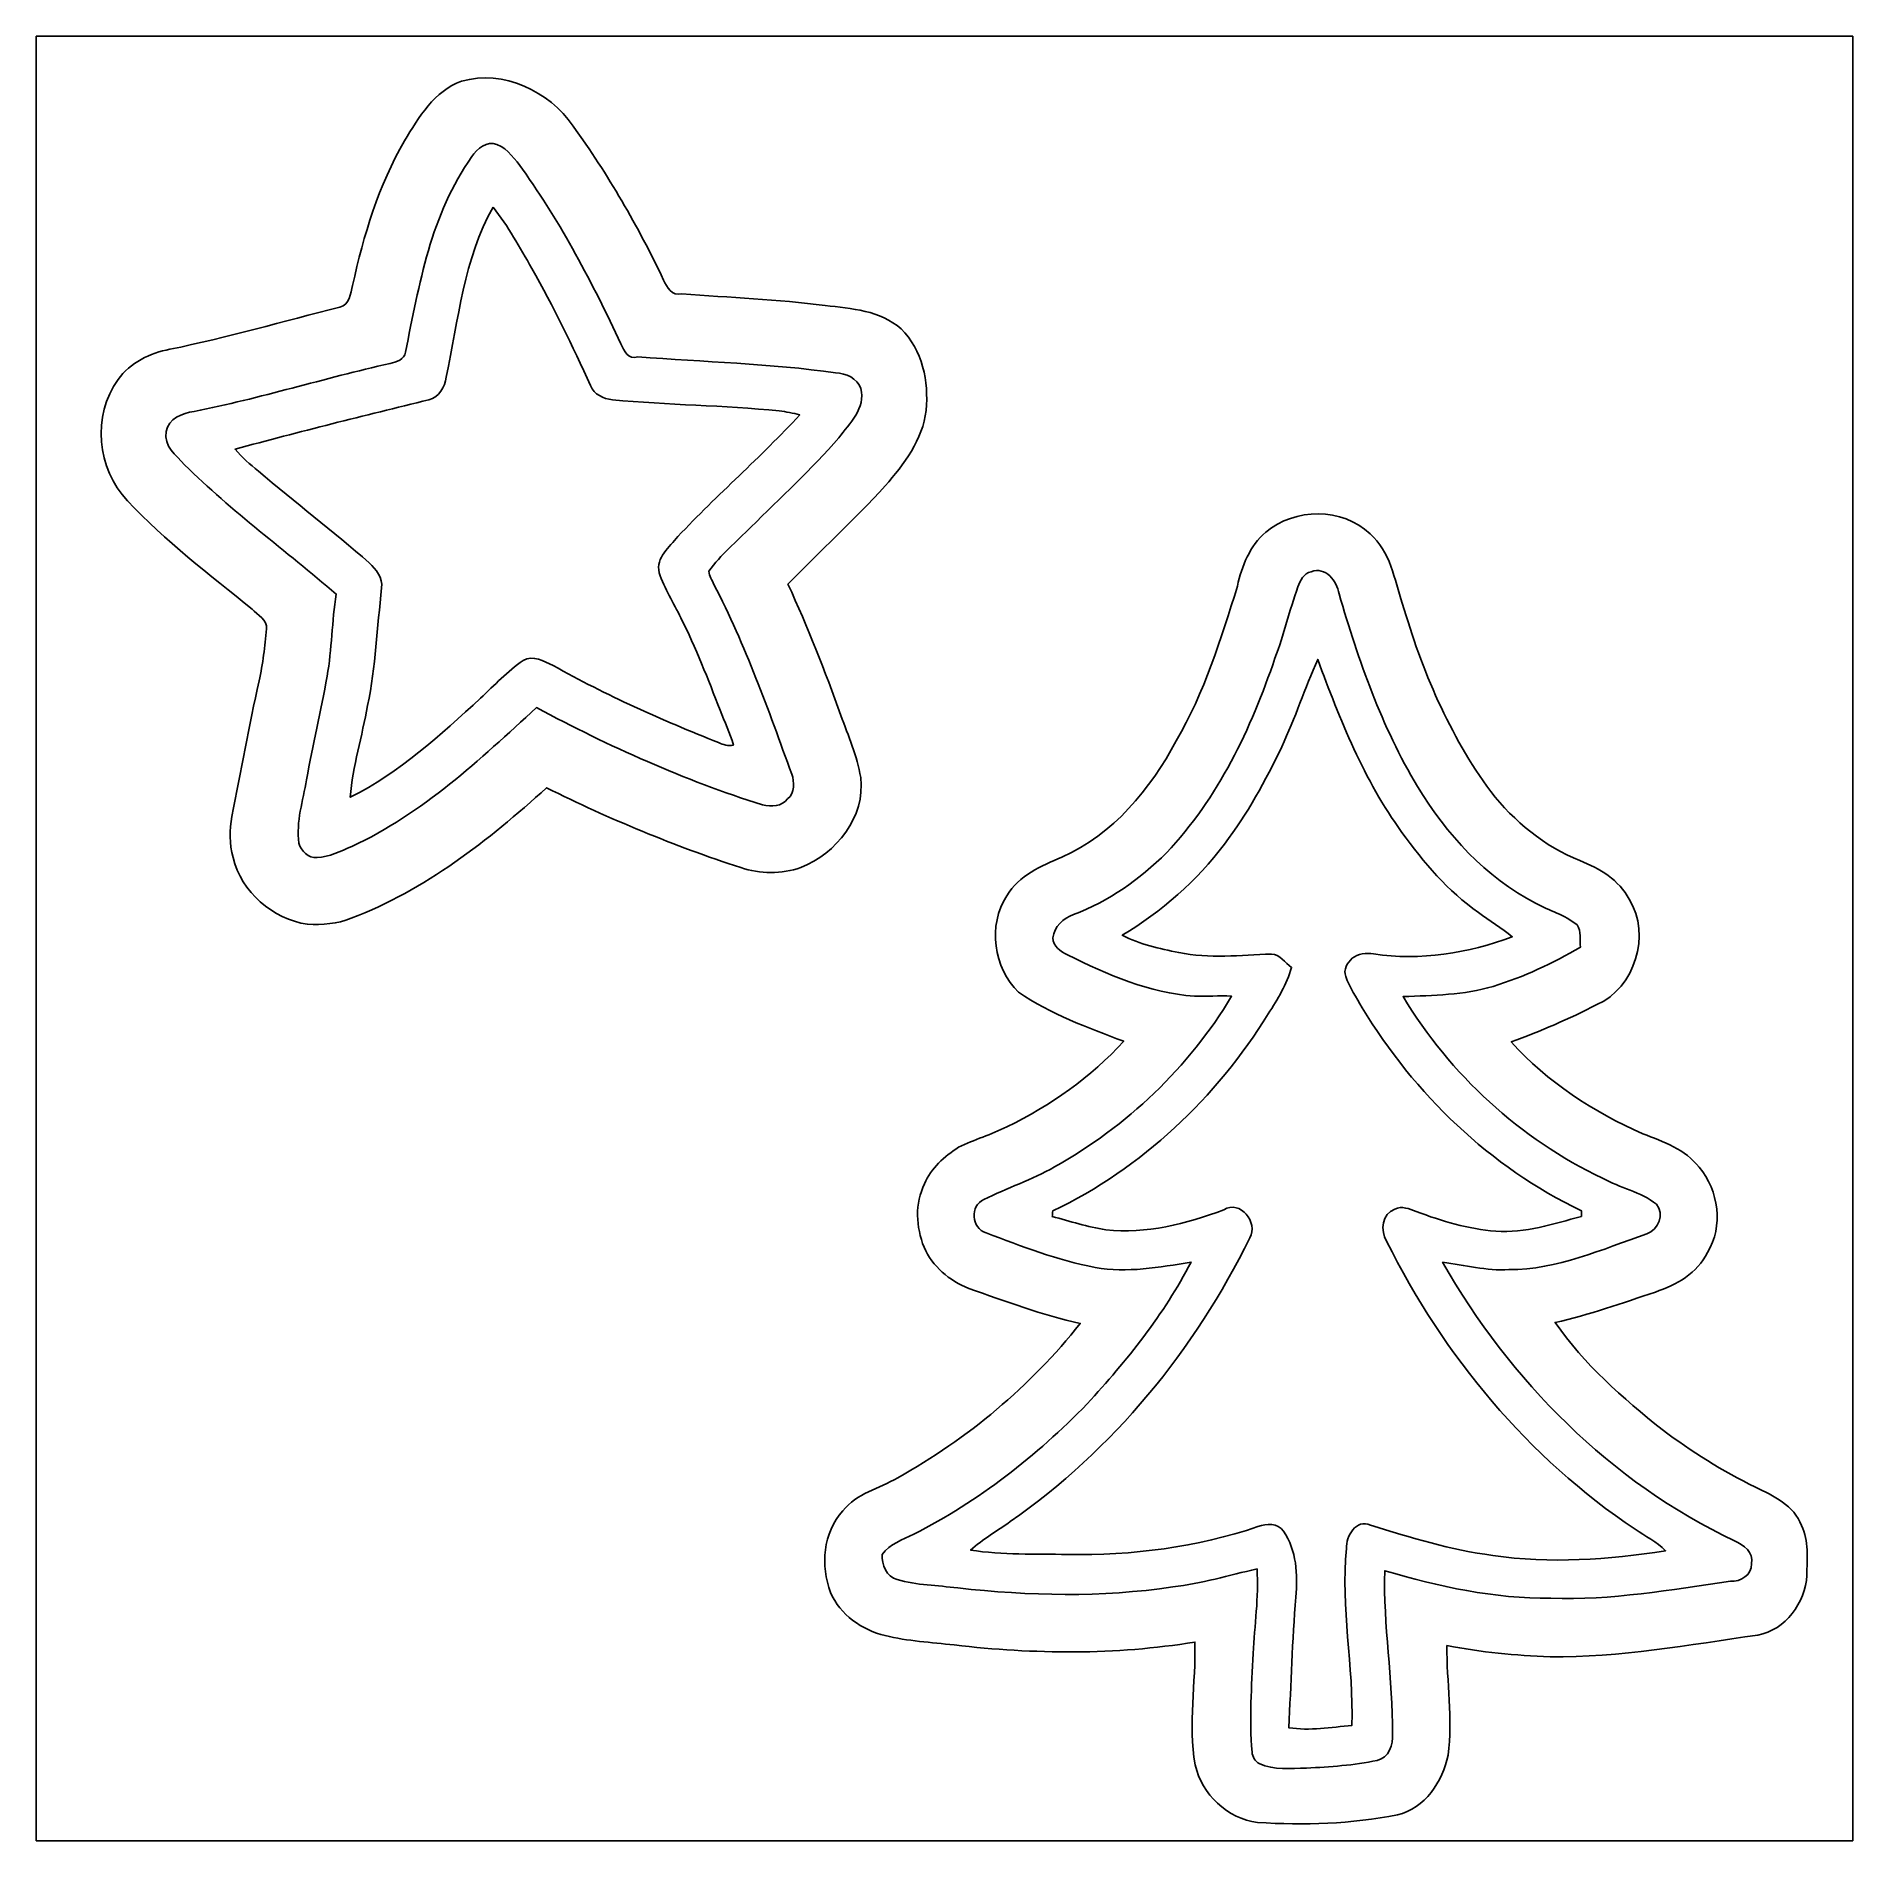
# Model space of a CAD drawing. Header units: centimetres. Extents: x -16.8 to 16.8, y -16.7 to 16.7.
import ezdxf

# ---------------------------------------------------------------- set-up
doc = ezdxf.new("R2010")
doc.units = ezdxf.units.CM
doc.header["$MEASUREMENT"] = 0
doc.layers.add('Layer 1', color=7, linetype='Continuous')

msp = doc.modelspace()

# ---------------------------------------------------------------- linework, layer by layer
at = {"layer": 'Layer 1', "color": 7}
for points, knots in [([(-16.77458, 16.66875), (-16.77458, 16.66875), (16.77458, 16.66875), (16.77458, 16.66875), (16.77458, 16.66875), (16.77458, 16.66875), (16.77458, -16.66875), (16.77458, -16.66875), (16.77458, -16.66875), (16.77458, -16.66875), (-16.77458, -16.66875), (-16.77458, -16.66875), (-16.77458, -16.66875), (-16.77458, -16.66875), (-16.77458, 16.66875), (-16.77458, 16.66875), (-16.77458, 16.66875), (-16.77458, 16.66875), (-16.77458, 16.66875), (-16.77458, 16.66875)], [0, 0, 0, 0, 0.16666667, 0.16666667, 0.16666667, 0.16666667, 0.33333333, 0.33333333, 0.33333333, 0.33333333, 0.5, 0.5, 0.5, 0.5, 0.66666667, 0.66666667, 0.66666667, 0.66666667, 1, 1, 1, 1]), ([(-8.91999, 15.83725), (-9.42904, 15.66157), (-9.70774, 15.16697), (-9.9755, 14.73835), (-9.9755, 14.73835), (-10.44963, 13.91356), (-10.73079, 12.9921), (-10.93223, 12.06641), (-10.93223, 12.06641), (-10.97456, 11.92565), (-10.98621, 11.7027), (-11.16789, 11.66601), (-11.16789, 11.66601), (-12.21246, 11.40107), (-13.25033, 11.10615), (-14.30584, 10.88637), (-14.30584, 10.88637), (-14.67556, 10.82005), (-15.0435, 10.63731), (-15.2654, 10.32651), (-15.2654, 10.32651), (-15.74694, 9.66188), (-15.65063, 8.67375), (-15.09042, 8.08743), (-15.09042, 8.08743), (-14.39404, 7.34166), (-13.57595, 6.72782), (-12.78855, 6.08436), (-12.78855, 6.08436), (-12.69224, 5.98064), (-12.50174, 5.88645), (-12.52185, 5.71923), (-12.52185, 5.71923), (-12.55289, 5.39715), (-12.58923, 5.07436), (-12.66084, 4.75862), (-12.66084, 4.75862), (-12.84182, 3.92712), (-13.00339, 3.09139), (-13.16038, 2.25531), (-13.16038, 2.25531), (-13.20694, 2.00589), (-13.21294, 1.74413), (-13.13815, 1.49931), (-13.13815, 1.49931), (-12.99175, 0.85549), (-12.40896, 0.36336), (-11.76655, 0.26247), (-11.76655, 0.26247), (-11.49456, 0.25541), (-11.21234, 0.26423), (-10.95904, 0.375), (-10.95904, 0.375), (-9.58991, 0.89253), (-8.4261, 1.81363), (-7.34907, 2.78377), (-7.34907, 2.78377), (-6.19196, 2.20698), (-4.99392, 1.71062), (-3.76414, 1.31022), (-3.76414, 1.31022), (-3.40607, 1.1871), (-3.0099, 1.18957), (-2.65183, 1.31092), (-2.65183, 1.31092), (-1.99919, 1.57092), (-1.45733, 2.24437), (-1.54799, 2.97497), (-1.54799, 2.97497), (-1.61149, 3.37326), (-1.77976, 3.74262), (-1.91347, 4.12044), (-1.91347, 4.12044), (-2.21051, 4.93959), (-2.52024, 5.75522), (-2.89172, 6.54403), (-2.89172, 6.54403), (-2.30046, 7.15751), (-1.67217, 7.73501), (-1.09396, 8.36083), (-1.09396, 8.36083), (-0.75106, 8.76512), (-0.39899, 9.21209), (-0.34149, 9.75783), (-0.34149, 9.75783), (-0.2861, 10.28912), (-0.40781, 10.87931), (-0.80328, 11.26137), (-0.80328, 11.26137), (-1.18639, 11.61097), (-1.71732, 11.63567), (-2.20345, 11.69635), (-2.20345, 11.69635), (-3.08222, 11.80853), (-3.9684, 11.83958), (-4.85105, 11.91189), (-4.85105, 11.91189), (-5.04014, 11.85933), (-5.12374, 12.03537), (-5.18936, 12.16589), (-5.18936, 12.16589), (-5.6575, 13.16284), (-6.21841, 14.11711), (-6.86082, 15.01175), (-6.86082, 15.01175), (-7.30215, 15.65346), (-8.14705, 16.06162), (-8.91999, 15.83725), (-8.91999, 15.83725), (-8.91999, 15.83725), (-8.91999, 15.83725), (-8.91999, 15.83725)], [0, 0, 0, 0, 0.03448276, 0.03448276, 0.03448276, 0.03448276, 0.06896552, 0.06896552, 0.06896552, 0.06896552, 0.10344828, 0.10344828, 0.10344828, 0.10344828, 0.13793103, 0.13793103, 0.13793103, 0.13793103, 0.17241379, 0.17241379, 0.17241379, 0.17241379, 0.20689655, 0.20689655, 0.20689655, 0.20689655, 0.24137931, 0.24137931, 0.24137931, 0.24137931, 0.27586207, 0.27586207, 0.27586207, 0.27586207, 0.31034483, 0.31034483, 0.31034483, 0.31034483, 0.34482759, 0.34482759, 0.34482759, 0.34482759, 0.37931034, 0.37931034, 0.37931034, 0.37931034, 0.4137931, 0.4137931, 0.4137931, 0.4137931, 0.44827586, 0.44827586, 0.44827586, 0.44827586, 0.48275862, 0.48275862, 0.48275862, 0.48275862, 0.51724138, 0.51724138, 0.51724138, 0.51724138, 0.55172414, 0.55172414, 0.55172414, 0.55172414, 0.5862069, 0.5862069, 0.5862069, 0.5862069, 0.62068966, 0.62068966, 0.62068966, 0.62068966, 0.65517241, 0.65517241, 0.65517241, 0.65517241, 0.68965517, 0.68965517, 0.68965517, 0.68965517, 0.72413793, 0.72413793, 0.72413793, 0.72413793, 0.75862069, 0.75862069, 0.75862069, 0.75862069, 0.79310345, 0.79310345, 0.79310345, 0.79310345, 0.82758621, 0.82758621, 0.82758621, 0.82758621, 0.86206897, 0.86206897, 0.86206897, 0.86206897, 0.89655172, 0.89655172, 0.89655172, 0.89655172, 0.93103448, 0.93103448, 0.93103448, 0.93103448, 1, 1, 1, 1]), ([(-8.72949, 14.44519), (-8.63706, 14.59301), (-8.44762, 14.74294), (-8.26629, 14.66815), (-8.26629, 14.66815), (-8.05744, 14.58701), (-7.92586, 14.38628), (-7.79639, 14.21518), (-7.79639, 14.21518), (-7.07672, 13.20871), (-6.50064, 12.10804), (-5.97817, 10.98868), (-5.97817, 10.98868), (-5.90903, 10.86661), (-5.85752, 10.68176), (-5.66208, 10.74632), (-5.66208, 10.74632), (-4.445, 10.65001), (-3.22016, 10.62602), (-2.01048, 10.44998), (-2.01048, 10.44998), (-1.82457, 10.44434), (-1.60937, 10.35367), (-1.54764, 10.16423), (-1.54764, 10.16423), (-1.44815, 9.79911), (-1.7586, 9.51759), (-1.94874, 9.25124), (-1.94874, 9.25124), (-2.45851, 8.66916), (-3.02895, 8.14387), (-3.57787, 7.59954), (-3.57787, 7.59954), (-3.8421, 7.33354), (-4.13385, 7.09083), (-4.35469, 6.78533), (-4.35469, 6.78533), (-4.34481, 6.69678), (-4.29366, 6.62093), (-4.25768, 6.54121), (-4.25768, 6.54121), (-3.67312, 5.41902), (-3.25508, 4.2224), (-2.82081, 3.03742), (-2.82081, 3.03742), (-2.77178, 2.88325), (-2.75661, 2.69381), (-2.89842, 2.58092), (-2.89842, 2.58092), (-3.00284, 2.43805), (-3.20075, 2.43099), (-3.35915, 2.46733), (-3.35915, 2.46733), (-4.80766, 2.92347), (-6.19725, 3.55036), (-7.53569, 4.26508), (-7.53569, 4.26508), (-8.5852, 3.30764), (-9.6393, 2.30188), (-10.94634, 1.70145), (-10.94634, 1.70145), (-11.15342, 1.61466), (-11.36015, 1.50566), (-11.58981, 1.49719), (-11.58981, 1.49719), (-11.74926, 1.4792), (-11.88297, 1.61854), (-11.92424, 1.76142), (-11.92424, 1.76142), (-11.97998, 2.159), (-11.84698, 2.54529), (-11.78384, 2.93299), (-11.78384, 2.93299), (-11.66671, 3.57258), (-11.51431, 4.20511), (-11.40284, 4.8454), (-11.40284, 4.8454), (-11.31429, 5.34741), (-11.3157, 5.85964), (-11.23562, 6.3627), (-11.23562, 6.3627), (-12.16625, 7.1628), (-13.16284, 7.88811), (-14.03526, 8.75418), (-14.03526, 8.75418), (-14.19578, 8.92492), (-14.42226, 9.09708), (-14.37746, 9.36625), (-14.37746, 9.36625), (-14.33901, 9.60332), (-14.07372, 9.71162), (-13.86134, 9.73702), (-13.86134, 9.73702), (-12.64214, 9.98079), (-11.45364, 10.35085), (-10.24149, 10.62567), (-10.24149, 10.62567), (-10.12543, 10.65495), (-9.97162, 10.69128), (-9.95645, 10.83522), (-9.95645, 10.83522), (-9.7028, 12.07946), (-9.48655, 13.39109), (-8.72949, 14.44519), (-8.72949, 14.44519), (-8.72949, 14.44519), (-8.72949, 14.44519), (-8.72949, 14.44519)], [0, 0, 0, 0, 0.03571429, 0.03571429, 0.03571429, 0.03571429, 0.07142857, 0.07142857, 0.07142857, 0.07142857, 0.10714286, 0.10714286, 0.10714286, 0.10714286, 0.14285714, 0.14285714, 0.14285714, 0.14285714, 0.17857143, 0.17857143, 0.17857143, 0.17857143, 0.21428571, 0.21428571, 0.21428571, 0.21428571, 0.25, 0.25, 0.25, 0.25, 0.28571429, 0.28571429, 0.28571429, 0.28571429, 0.32142857, 0.32142857, 0.32142857, 0.32142857, 0.35714286, 0.35714286, 0.35714286, 0.35714286, 0.39285714, 0.39285714, 0.39285714, 0.39285714, 0.42857143, 0.42857143, 0.42857143, 0.42857143, 0.46428571, 0.46428571, 0.46428571, 0.46428571, 0.5, 0.5, 0.5, 0.5, 0.53571429, 0.53571429, 0.53571429, 0.53571429, 0.57142857, 0.57142857, 0.57142857, 0.57142857, 0.60714286, 0.60714286, 0.60714286, 0.60714286, 0.64285714, 0.64285714, 0.64285714, 0.64285714, 0.67857143, 0.67857143, 0.67857143, 0.67857143, 0.71428571, 0.71428571, 0.71428571, 0.71428571, 0.75, 0.75, 0.75, 0.75, 0.78571429, 0.78571429, 0.78571429, 0.78571429, 0.82142857, 0.82142857, 0.82142857, 0.82142857, 0.85714286, 0.85714286, 0.85714286, 0.85714286, 0.89285714, 0.89285714, 0.89285714, 0.89285714, 0.92857143, 0.92857143, 0.92857143, 0.92857143, 1, 1, 1, 1]), ([(-8.33614, 13.51351), (-8.88365, 12.55677), (-8.9722, 11.42929), (-9.20679, 10.37308), (-9.20679, 10.37308), (-9.22479, 10.18857), (-9.33591, 10.00337), (-9.52324, 9.95433), (-9.52324, 9.95433), (-10.71809, 9.65906), (-11.91542, 9.36696), (-13.10217, 9.03958), (-13.10217, 9.03958), (-12.97764, 8.88647), (-12.82241, 8.763), (-12.67354, 8.63459), (-12.67354, 8.63459), (-11.99621, 8.06415), (-11.29348, 7.52404), (-10.62743, 6.9402), (-10.62743, 6.9402), (-10.49761, 6.82202), (-10.37131, 6.66362), (-10.39636, 6.47629), (-10.39636, 6.47629), (-10.48173, 5.75345), (-10.50396, 5.02144), (-10.65636, 4.30777), (-10.65636, 4.30777), (-10.75443, 3.7405), (-10.93223, 3.18417), (-10.97492, 2.60914), (-10.97492, 2.60914), (-10.06757, 3.06493), (-9.30839, 3.75708), (-8.56968, 4.44218), (-8.56968, 4.44218), (-8.31074, 4.67713), (-8.07438, 4.94206), (-7.78087, 5.13503), (-7.78087, 5.13503), (-7.60307, 5.24475), (-7.39881, 5.12198), (-7.23018, 5.04507), (-7.23018, 5.04507), (-6.25016, 4.49016), (-5.21688, 4.03613), (-4.1723, 3.61879), (-4.1723, 3.61879), (-4.08623, 3.58458), (-3.99415, 3.54436), (-3.90031, 3.57293), (-3.90031, 3.57293), (-3.95817, 3.79554), (-4.06435, 4.00121), (-4.14479, 4.21569), (-4.14479, 4.21569), (-4.36633, 4.79319), (-4.59458, 5.36893), (-4.86869, 5.92384), (-4.86869, 5.92384), (-5.00415, 6.20113), (-5.17454, 6.46359), (-5.27015, 6.75816), (-5.27015, 6.75816), (-5.33612, 7.04321), (-5.07753, 7.23089), (-4.92337, 7.42809), (-4.92337, 7.42809), (-4.19664, 8.19997), (-3.39302, 8.89564), (-2.67264, 9.67387), (-2.67264, 9.67387), (-2.79788, 9.70633), (-2.92488, 9.73173), (-3.05294, 9.74725), (-3.05294, 9.74725), (-4.07741, 9.85238), (-5.10893, 9.85591), (-6.13375, 9.95292), (-6.13375, 9.95292), (-6.30167, 9.96985), (-6.47206, 10.05311), (-6.53979, 10.21539), (-6.53979, 10.21539), (-6.86858, 10.95163), (-7.22348, 11.6773), (-7.62176, 12.37862), (-7.62176, 12.37862), (-7.84296, 12.76703), (-8.06062, 13.16037), (-8.33614, 13.51351)], [0, 0, 0, 0, 0.04166667, 0.04166667, 0.04166667, 0.04166667, 0.08333333, 0.08333333, 0.08333333, 0.08333333, 0.125, 0.125, 0.125, 0.125, 0.16666667, 0.16666667, 0.16666667, 0.16666667, 0.20833333, 0.20833333, 0.20833333, 0.20833333, 0.25, 0.25, 0.25, 0.25, 0.29166667, 0.29166667, 0.29166667, 0.29166667, 0.33333333, 0.33333333, 0.33333333, 0.33333333, 0.375, 0.375, 0.375, 0.375, 0.41666667, 0.41666667, 0.41666667, 0.41666667, 0.45833333, 0.45833333, 0.45833333, 0.45833333, 0.5, 0.5, 0.5, 0.5, 0.54166667, 0.54166667, 0.54166667, 0.54166667, 0.58333333, 0.58333333, 0.58333333, 0.58333333, 0.625, 0.625, 0.625, 0.625, 0.66666667, 0.66666667, 0.66666667, 0.66666667, 0.70833333, 0.70833333, 0.70833333, 0.70833333, 0.75, 0.75, 0.75, 0.75, 0.79166667, 0.79166667, 0.79166667, 0.79166667, 0.83333333, 0.83333333, 0.83333333, 0.83333333, 0.875, 0.875, 0.875, 0.875, 0.91666667, 0.91666667, 0.91666667, 0.91666667, 1, 1, 1, 1]), ([(5.93231, 7.50888), (5.63915, 7.2517), (5.49275, 6.88199), (5.41055, 6.51122), (5.41055, 6.51122), (5.10611, 5.53403), (4.80236, 4.54272), (4.28096, 3.65478), (4.28096, 3.65478), (3.80224, 2.75978), (3.11891, 1.91876), (2.16747, 1.5046), (2.16747, 1.5046), (1.78717, 1.3395), (1.37019, 1.16664), (1.15182, 0.79093), (1.15182, 0.79093), (0.79234, 0.24553), (0.91158, -0.54257), (1.36842, -0.99413), (1.36842, -0.99413), (1.96003, -1.39947), (2.64266, -1.64712), (3.31011, -1.89936), (3.31011, -1.89936), (2.70369, -2.55976), (1.95933, -3.09069), (1.15288, -3.47945), (1.15288, -3.47945), (0.86184, -3.62338), (0.54892, -3.71546), (0.25823, -3.85833), (0.25823, -3.85833), (-0.00106, -4.02519), (-0.25047, -4.24109), (-0.3683, -4.53425), (-0.3683, -4.53425), (-0.5521, -4.89585), (-0.52529, -5.33329), (-0.37818, -5.70301), (-0.37818, -5.70301), (-0.22401, -6.05966), (0.09172, -6.32178), (0.44697, -6.46465), (0.44697, -6.46465), (1.12642, -6.70313), (1.8034, -6.95466), (2.50754, -7.112), (2.50754, -7.112), (1.58891, -8.27511), (0.42721, -9.24066), (-0.86501, -9.96315), (-0.86501, -9.96315), (-1.20227, -10.166), (-1.62631, -10.24996), (-1.87784, -10.57487), (-1.87784, -10.57487), (-2.24896, -10.97774), (-2.29164, -11.5891), (-2.10397, -12.08511), (-2.10397, -12.08511), (-1.92617, -12.49786), (-1.52506, -12.77479), (-1.09714, -12.87921), (-1.09714, -12.87921), (-0.67874, -12.98081), (-0.2473, -13.00551), (0.17921, -13.05313), (0.17921, -13.05313), (1.65417, -13.22282), (3.1563, -13.24222), (4.62421, -12.99845), (4.62421, -12.99845), (4.64608, -13.75516), (4.49404, -14.51716), (4.63056, -15.26963), (4.63056, -15.26963), (4.75615, -15.81115), (5.22429, -16.26341), (5.78273, -16.33114), (5.78273, -16.33114), (6.64351, -16.38759), (7.51628, -16.35831), (8.36436, -16.19215), (8.36436, -16.19215), (8.87448, -16.06762), (9.20221, -15.57761), (9.30204, -15.08654), (9.30204, -15.08654), (9.38989, -14.41309), (9.27312, -13.73752), (9.28123, -13.06301), (9.28123, -13.06301), (9.90847, -13.1886), (10.54629, -13.24681), (11.18517, -13.27115), (11.18517, -13.27115), (12.47599, -13.28385), (13.74951, -13.0496), (15.02304, -12.87004), (15.02304, -12.87004), (15.53669, -12.77126), (15.89793, -12.2749), (15.92968, -11.76655), (15.92968, -11.76655), (15.92792, -11.45928), (15.97096, -11.12873), (15.82914, -10.84439), (15.82914, -10.84439), (15.69014, -10.4775), (15.31373, -10.29229), (14.97824, -10.13636), (14.97824, -10.13636), (14.3697, -9.8425), (13.79784, -9.47667), (13.25668, -9.07415), (13.25668, -9.07415), (12.52608, -8.49348), (11.81206, -7.86624), (11.27901, -7.09471), (11.27901, -7.09471), (11.91013, -6.95607), (12.51867, -6.73594), (13.13074, -6.53133), (13.13074, -6.53133), (13.51844, -6.40292), (13.90579, -6.18384), (14.09171, -5.80214), (14.09171, -5.80214), (14.39016, -5.31707), (14.30126, -4.65526), (13.93966, -4.22734), (13.93966, -4.22734), (13.6839, -3.89431), (13.27679, -3.7532), (12.89932, -3.60715), (12.89932, -3.60715), (11.98845, -3.20957), (11.13614, -2.65254), (10.46762, -1.9117), (10.46762, -1.9117), (11.00843, -1.7145), (11.53795, -1.48661), (12.04948, -1.22238), (12.04948, -1.22238), (12.75574, -0.9077), (13.05172, 0.06632), (12.64849, 0.72461), (12.64849, 0.72461), (12.45976, 1.07985), (12.10169, 1.29752), (11.73762, 1.43898), (11.73762, 1.43898), (11.08216, 1.70145), (10.52301, 2.16182), (10.08944, 2.71392), (10.08944, 2.71392), (9.32462, 3.75461), (8.81627, 4.96006), (8.45608, 6.19407), (8.45608, 6.19407), (8.30862, 6.63928), (8.23454, 7.1501), (7.8613, 7.47395), (7.8613, 7.47395), (7.34483, 7.96925), (6.47206, 7.95867), (5.93231, 7.50888)], [0, 0, 0, 0, 0.02325581, 0.02325581, 0.02325581, 0.02325581, 0.04651163, 0.04651163, 0.04651163, 0.04651163, 0.06976744, 0.06976744, 0.06976744, 0.06976744, 0.09302326, 0.09302326, 0.09302326, 0.09302326, 0.11627907, 0.11627907, 0.11627907, 0.11627907, 0.13953488, 0.13953488, 0.13953488, 0.13953488, 0.1627907, 0.1627907, 0.1627907, 0.1627907, 0.18604651, 0.18604651, 0.18604651, 0.18604651, 0.20930233, 0.20930233, 0.20930233, 0.20930233, 0.23255814, 0.23255814, 0.23255814, 0.23255814, 0.25581395, 0.25581395, 0.25581395, 0.25581395, 0.27906977, 0.27906977, 0.27906977, 0.27906977, 0.30232558, 0.30232558, 0.30232558, 0.30232558, 0.3255814, 0.3255814, 0.3255814, 0.3255814, 0.34883721, 0.34883721, 0.34883721, 0.34883721, 0.37209302, 0.37209302, 0.37209302, 0.37209302, 0.39534884, 0.39534884, 0.39534884, 0.39534884, 0.41860465, 0.41860465, 0.41860465, 0.41860465, 0.44186047, 0.44186047, 0.44186047, 0.44186047, 0.46511628, 0.46511628, 0.46511628, 0.46511628, 0.48837209, 0.48837209, 0.48837209, 0.48837209, 0.51162791, 0.51162791, 0.51162791, 0.51162791, 0.53488372, 0.53488372, 0.53488372, 0.53488372, 0.55813953, 0.55813953, 0.55813953, 0.55813953, 0.58139535, 0.58139535, 0.58139535, 0.58139535, 0.60465116, 0.60465116, 0.60465116, 0.60465116, 0.62790698, 0.62790698, 0.62790698, 0.62790698, 0.65116279, 0.65116279, 0.65116279, 0.65116279, 0.6744186, 0.6744186, 0.6744186, 0.6744186, 0.69767442, 0.69767442, 0.69767442, 0.69767442, 0.72093023, 0.72093023, 0.72093023, 0.72093023, 0.74418605, 0.74418605, 0.74418605, 0.74418605, 0.76744186, 0.76744186, 0.76744186, 0.76744186, 0.79069767, 0.79069767, 0.79069767, 0.79069767, 0.81395349, 0.81395349, 0.81395349, 0.81395349, 0.8372093, 0.8372093, 0.8372093, 0.8372093, 0.86046512, 0.86046512, 0.86046512, 0.86046512, 0.88372093, 0.88372093, 0.88372093, 0.88372093, 0.90697674, 0.90697674, 0.90697674, 0.90697674, 0.93023256, 0.93023256, 0.93023256, 0.93023256, 0.95348837, 0.95348837, 0.95348837, 0.95348837, 1, 1, 1, 1]), ([(6.77051, 6.77757), (7.03862, 6.87811), (7.24958, 6.60329), (7.28768, 6.36905), (7.28768, 6.36905), (7.64328, 5.1368), (8.07473, 3.91301), (8.73725, 2.80882), (8.73725, 2.80882), (9.27135, 1.92793), (9.99349, 1.12854), (10.91812, 0.65193), (10.91812, 0.65193), (11.17071, 0.51364), (11.45681, 0.43744), (11.68329, 0.25224), (11.68329, 0.25224), (11.76761, 0.13194), (11.7348, -0.02293), (11.74644, -0.16193), (11.74644, -0.16193), (11.23421, -0.45438), (10.69834, -0.71085), (10.13389, -0.88512), (10.13389, -0.88512), (9.5945, -1.04352), (9.02723, -1.05445), (8.46984, -1.07209), (8.46984, -1.07209), (9.33697, -2.5146), (10.63131, -3.70311), (12.15249, -4.42912), (12.15249, -4.42912), (12.47563, -4.61116), (12.8584, -4.6736), (13.1505, -4.91137), (13.1505, -4.91137), (13.30184, -5.09693), (13.18472, -5.38021), (12.97305, -5.45641), (12.97305, -5.45641), (12.14437, -5.74357), (11.31852, -6.11822), (10.42494, -6.11822), (10.42494, -6.11822), (10.00972, -6.14292), (9.60861, -6.03003), (9.20044, -5.98276), (9.20044, -5.98276), (10.4454, -8.16681), (12.30277, -10.04499), (14.58983, -11.12661), (14.58983, -11.12661), (14.75881, -11.2014), (14.95284, -11.3351), (14.90662, -11.55488), (14.90662, -11.55488), (14.91615, -11.75738), (14.70272, -11.88614), (14.51822, -11.87591), (14.51822, -11.87591), (13.4179, -12.02796), (12.31653, -12.23327), (11.20034, -12.19059), (11.20034, -12.19059), (10.15612, -12.19412), (9.12707, -11.97786), (8.13117, -11.68047), (8.13117, -11.68047), (8.10331, -12.68836), (8.28534, -13.68742), (8.27264, -14.69425), (8.27264, -14.69425), (8.29804, -14.89322), (8.20526, -15.13805), (7.99147, -15.18638), (7.99147, -15.18638), (7.5625, -15.27598), (7.12258, -15.30632), (6.68584, -15.32819), (6.68584, -15.32819), (6.39445, -15.32819), (6.0893, -15.36982), (5.81484, -15.24564), (5.81484, -15.24564), (5.73687, -15.20261), (5.68854, -15.119), (5.68007, -15.03186), (5.68007, -15.03186), (5.63033, -14.42579), (5.66984, -13.81725), (5.70124, -13.21153), (5.70124, -13.21153), (5.72488, -12.69047), (5.80884, -12.17119), (5.77215, -11.64872), (5.77215, -11.64872), (5.25427, -11.76196), (4.74521, -11.92036), (4.21605, -11.97998), (4.21605, -11.97998), (2.90089, -12.17789), (1.56281, -12.14579), (0.24412, -11.99868), (0.24412, -11.99868), (-0.12947, -11.95176), (-0.51153, -11.94788), (-0.87559, -11.84451), (-0.87559, -11.84451), (-1.06856, -11.78877), (-1.1684, -11.5697), (-1.15006, -11.38026), (-1.15006, -11.38026), (-1.01, -11.18376), (-0.77188, -11.11179), (-0.56656, -11.00667), (-0.56656, -11.00667), (0.63218, -10.40024), (1.70004, -9.5571), (2.63596, -8.59825), (2.63596, -8.59825), (3.36585, -7.7978), (4.05765, -6.94549), (4.55436, -5.97817), (4.55436, -5.97817), (3.96946, -6.07589), (3.3722, -6.18455), (2.77989, -6.07624), (2.77989, -6.07624), (2.08703, -5.9436), (1.42346, -5.69136), (0.768, -5.43666), (0.768, -5.43666), (0.49354, -5.35975), (0.46919, -4.92901), (0.72778, -4.82494), (0.72778, -4.82494), (1.15288, -4.6041), (1.61607, -4.46334), (2.03129, -4.22063), (2.03129, -4.22063), (3.3655, -3.47345), (4.52014, -2.38337), (5.30154, -1.06609), (5.30154, -1.06609), (5.07294, -1.0481), (4.84329, -1.07774), (4.61504, -1.06398), (4.61504, -1.06398), (3.78566, -1.00718), (3.00673, -0.67204), (2.27365, -0.30198), (2.27365, -0.30198), (2.14665, -0.24412), (2.00237, -0.14041), (2.00096, 0.01376), (2.00096, 0.01376), (2.02494, 0.21731), (2.19675, 0.37394), (2.38125, 0.44309), (2.38125, 0.44309), (3.03318, 0.67945), (3.60821, 1.09643), (4.09822, 1.58115), (4.09822, 1.58115), (5.05672, 2.59045), (5.65961, 3.87526), (6.10411, 5.17984), (6.10411, 5.17984), (6.27027, 5.61058), (6.37081, 6.06284), (6.52886, 6.4964), (6.52886, 6.4964), (6.56378, 6.6167), (6.64139, 6.7437), (6.77051, 6.77757), (6.77051, 6.77757), (6.77051, 6.77757), (6.77051, 6.77757), (6.77051, 6.77757)], [0, 0, 0, 0, 0.02173913, 0.02173913, 0.02173913, 0.02173913, 0.04347826, 0.04347826, 0.04347826, 0.04347826, 0.06521739, 0.06521739, 0.06521739, 0.06521739, 0.08695652, 0.08695652, 0.08695652, 0.08695652, 0.10869565, 0.10869565, 0.10869565, 0.10869565, 0.13043478, 0.13043478, 0.13043478, 0.13043478, 0.15217391, 0.15217391, 0.15217391, 0.15217391, 0.17391304, 0.17391304, 0.17391304, 0.17391304, 0.19565217, 0.19565217, 0.19565217, 0.19565217, 0.2173913, 0.2173913, 0.2173913, 0.2173913, 0.23913043, 0.23913043, 0.23913043, 0.23913043, 0.26086957, 0.26086957, 0.26086957, 0.26086957, 0.2826087, 0.2826087, 0.2826087, 0.2826087, 0.30434783, 0.30434783, 0.30434783, 0.30434783, 0.32608696, 0.32608696, 0.32608696, 0.32608696, 0.34782609, 0.34782609, 0.34782609, 0.34782609, 0.36956522, 0.36956522, 0.36956522, 0.36956522, 0.39130435, 0.39130435, 0.39130435, 0.39130435, 0.41304348, 0.41304348, 0.41304348, 0.41304348, 0.43478261, 0.43478261, 0.43478261, 0.43478261, 0.45652174, 0.45652174, 0.45652174, 0.45652174, 0.47826087, 0.47826087, 0.47826087, 0.47826087, 0.5, 0.5, 0.5, 0.5, 0.52173913, 0.52173913, 0.52173913, 0.52173913, 0.54347826, 0.54347826, 0.54347826, 0.54347826, 0.56521739, 0.56521739, 0.56521739, 0.56521739, 0.58695652, 0.58695652, 0.58695652, 0.58695652, 0.60869565, 0.60869565, 0.60869565, 0.60869565, 0.63043478, 0.63043478, 0.63043478, 0.63043478, 0.65217391, 0.65217391, 0.65217391, 0.65217391, 0.67391304, 0.67391304, 0.67391304, 0.67391304, 0.69565217, 0.69565217, 0.69565217, 0.69565217, 0.7173913, 0.7173913, 0.7173913, 0.7173913, 0.73913043, 0.73913043, 0.73913043, 0.73913043, 0.76086957, 0.76086957, 0.76086957, 0.76086957, 0.7826087, 0.7826087, 0.7826087, 0.7826087, 0.80434783, 0.80434783, 0.80434783, 0.80434783, 0.82608696, 0.82608696, 0.82608696, 0.82608696, 0.84782609, 0.84782609, 0.84782609, 0.84782609, 0.86956522, 0.86956522, 0.86956522, 0.86956522, 0.89130435, 0.89130435, 0.89130435, 0.89130435, 0.91304348, 0.91304348, 0.91304348, 0.91304348, 0.93478261, 0.93478261, 0.93478261, 0.93478261, 0.95652174, 0.95652174, 0.95652174, 0.95652174, 1, 1, 1, 1]), ([(6.22935, 3.54365), (5.92808, 2.91571), (5.59506, 2.29905), (5.16996, 1.74484), (5.16996, 1.74484), (4.66654, 1.05904), (4.00791, 0.49953), (3.2826, 0.05962), (3.2826, 0.05962), (3.6068, -0.11042), (3.97051, -0.18556), (4.32611, -0.25964), (4.32611, -0.25964), (4.89021, -0.37606), (5.46735, -0.30515), (6.03709, -0.28787), (6.03709, -0.28787), (6.19831, -0.29281), (6.29214, -0.44768), (6.40962, -0.53481), (6.40962, -0.53481), (6.32072, -0.84561), (6.15174, -1.12324), (5.97852, -1.39277), (5.97852, -1.39277), (5.0232, -2.94076), (3.64596, -4.24674), (1.99954, -5.03449), (1.99954, -5.03449), (1.99743, -5.05989), (1.99284, -5.11069), (1.99072, -5.13609), (1.99072, -5.13609), (2.31846, -5.22534), (2.64442, -5.32765), (2.98062, -5.38127), (2.98062, -5.38127), (3.72428, -5.46559), (4.46546, -5.26874), (5.15832, -5.01438), (5.15832, -5.01438), (5.46312, -4.81894), (5.80072, -5.25216), (5.6388, -5.5312), (5.6388, -5.5312), (4.62068, -7.60271), (3.11291, -9.44986), (1.21532, -10.77454), (1.21532, -10.77454), (0.96979, -10.94846), (0.70661, -11.09909), (0.48084, -11.29947), (0.48084, -11.29947), (1.07315, -11.39155), (1.67746, -11.36897), (2.27542, -11.38026), (2.27542, -11.38026), (3.46322, -11.40354), (4.66231, -11.24797), (5.79014, -10.86626), (5.79014, -10.86626), (5.95312, -10.81193), (6.14892, -10.79535), (6.26427, -10.95163), (6.26427, -10.95163), (6.50346, -11.30265), (6.52674, -11.75667), (6.49182, -12.16801), (6.49182, -12.16801), (6.42091, -12.97058), (6.40186, -13.77632), (6.35917, -14.58066), (6.35917, -14.58066), (6.74582, -14.64345), (7.13952, -14.57431), (7.52581, -14.53832), (7.52581, -14.53832), (7.55862, -13.44683), (7.3152, -12.36098), (7.42386, -11.27054), (7.42386, -11.27054), (7.41539, -11.04441), (7.59989, -10.71633), (7.87082, -10.83769), (7.87082, -10.83769), (8.60954, -11.07052), (9.35461, -11.29771), (10.12578, -11.39825), (10.12578, -11.39825), (11.18517, -11.55947), (12.26467, -11.47445), (13.31877, -11.31288), (13.31877, -11.31288), (13.15649, -11.14742), (12.94624, -11.04265), (12.75609, -10.91389), (12.75609, -10.91389), (10.78195, -9.59732), (9.21632, -7.71102), (8.1661, -5.59153), (8.1661, -5.59153), (8.0458, -5.39821), (8.08073, -5.086), (8.31532, -4.99886), (8.31532, -4.99886), (8.44585, -4.93571), (8.58626, -4.99569), (8.71079, -5.04225), (8.71079, -5.04225), (9.18351, -5.22464), (9.67669, -5.36257), (10.18258, -5.40949), (10.18258, -5.40949), (10.72515, -5.44407), (11.24938, -5.27756), (11.76549, -5.13397), (11.76549, -5.13397), (11.76514, -5.10787), (11.76373, -5.05566), (11.76337, -5.02991), (11.76337, -5.02991), (10.07498, -4.22522), (8.67798, -2.87302), (7.71701, -1.27811), (7.71701, -1.27811), (7.60412, -1.09149), (7.48347, -0.90699), (7.4108, -0.70026), (7.4108, -0.70026), (7.36318, -0.57679), (7.4422, -0.45085), (7.52757, -0.36618), (7.52757, -0.36618), (7.63658, -0.27517), (7.79004, -0.26952), (7.92515, -0.28399), (7.92515, -0.28399), (8.7884, -0.41487), (9.67528, -0.27376), (10.48702, 0.03351), (10.48702, 0.03351), (10.29053, 0.19756), (10.06687, 0.32526), (9.86261, 0.47907), (9.86261, 0.47907), (9.30275, 0.87701), (8.84872, 1.40406), (8.45009, 1.95862), (8.45009, 1.95862), (7.74735, 2.92453), (7.30285, 4.04248), (6.89434, 5.1562), (6.89434, 5.1562), (6.65409, 4.62633), (6.47982, 4.06894), (6.22935, 3.54365)], [0, 0, 0, 0, 0.025, 0.025, 0.025, 0.025, 0.05, 0.05, 0.05, 0.05, 0.075, 0.075, 0.075, 0.075, 0.1, 0.1, 0.1, 0.1, 0.125, 0.125, 0.125, 0.125, 0.15, 0.15, 0.15, 0.15, 0.175, 0.175, 0.175, 0.175, 0.2, 0.2, 0.2, 0.2, 0.225, 0.225, 0.225, 0.225, 0.25, 0.25, 0.25, 0.25, 0.275, 0.275, 0.275, 0.275, 0.3, 0.3, 0.3, 0.3, 0.325, 0.325, 0.325, 0.325, 0.35, 0.35, 0.35, 0.35, 0.375, 0.375, 0.375, 0.375, 0.4, 0.4, 0.4, 0.4, 0.425, 0.425, 0.425, 0.425, 0.45, 0.45, 0.45, 0.45, 0.475, 0.475, 0.475, 0.475, 0.5, 0.5, 0.5, 0.5, 0.525, 0.525, 0.525, 0.525, 0.55, 0.55, 0.55, 0.55, 0.575, 0.575, 0.575, 0.575, 0.6, 0.6, 0.6, 0.6, 0.625, 0.625, 0.625, 0.625, 0.65, 0.65, 0.65, 0.65, 0.675, 0.675, 0.675, 0.675, 0.7, 0.7, 0.7, 0.7, 0.725, 0.725, 0.725, 0.725, 0.75, 0.75, 0.75, 0.75, 0.775, 0.775, 0.775, 0.775, 0.8, 0.8, 0.8, 0.8, 0.825, 0.825, 0.825, 0.825, 0.85, 0.85, 0.85, 0.85, 0.875, 0.875, 0.875, 0.875, 0.9, 0.9, 0.9, 0.9, 0.925, 0.925, 0.925, 0.925, 0.95, 0.95, 0.95, 0.95, 1, 1, 1, 1])]:
    msp.add_open_spline(points, degree=3, knots=knots, dxfattribs=at)
at = {"layer": 'Layer 1', "color": 8}
for points, knots in [([(-8.91999, 15.83725), (-8.14705, 16.06162), (-7.30215, 15.65346), (-6.86082, 15.01175), (-6.86082, 15.01175), (-6.21841, 14.11711), (-5.6575, 13.16284), (-5.18936, 12.16589), (-5.18936, 12.16589), (-5.12374, 12.03537), (-5.04014, 11.85933), (-4.85105, 11.91189), (-4.85105, 11.91189), (-3.9684, 11.83958), (-3.08222, 11.80853), (-2.20345, 11.69635), (-2.20345, 11.69635), (-1.71732, 11.63567), (-1.18639, 11.61097), (-0.80328, 11.26137), (-0.80328, 11.26137), (-0.40781, 10.87931), (-0.2861, 10.28912), (-0.34149, 9.75783), (-0.34149, 9.75783), (-0.39899, 9.21209), (-0.75106, 8.76512), (-1.09396, 8.36083), (-1.09396, 8.36083), (-1.67217, 7.73501), (-2.30046, 7.15751), (-2.89172, 6.54403), (-2.89172, 6.54403), (-2.52024, 5.75522), (-2.21051, 4.93959), (-1.91347, 4.12044), (-1.91347, 4.12044), (-1.77976, 3.74262), (-1.61149, 3.37326), (-1.54799, 2.97497), (-1.54799, 2.97497), (-1.45733, 2.24437), (-1.99919, 1.57092), (-2.65183, 1.31092), (-2.65183, 1.31092), (-3.0099, 1.18957), (-3.40607, 1.1871), (-3.76414, 1.31022), (-3.76414, 1.31022), (-4.99392, 1.71062), (-6.19196, 2.20698), (-7.34907, 2.78377), (-7.34907, 2.78377), (-8.4261, 1.81363), (-9.58991, 0.89253), (-10.95904, 0.375), (-10.95904, 0.375), (-11.21234, 0.26423), (-11.49456, 0.25541), (-11.76655, 0.26247), (-11.76655, 0.26247), (-12.40896, 0.36336), (-12.99175, 0.85549), (-13.13815, 1.49931), (-13.13815, 1.49931), (-13.21294, 1.74413), (-13.20694, 2.00589), (-13.16038, 2.25531), (-13.16038, 2.25531), (-13.00339, 3.09139), (-12.84182, 3.92712), (-12.66084, 4.75862), (-12.66084, 4.75862), (-12.58923, 5.07436), (-12.55289, 5.39715), (-12.52185, 5.71923), (-12.52185, 5.71923), (-12.50174, 5.88645), (-12.69224, 5.98064), (-12.78855, 6.08436), (-12.78855, 6.08436), (-13.57595, 6.72782), (-14.39404, 7.34166), (-15.09042, 8.08743), (-15.09042, 8.08743), (-15.65063, 8.67375), (-15.74694, 9.66188), (-15.2654, 10.32651), (-15.2654, 10.32651), (-15.0435, 10.63731), (-14.67556, 10.82005), (-14.30584, 10.88637), (-14.30584, 10.88637), (-13.25033, 11.10615), (-12.21246, 11.40107), (-11.16789, 11.66601), (-11.16789, 11.66601), (-10.98621, 11.7027), (-10.97456, 11.92565), (-10.93223, 12.06641), (-10.93223, 12.06641), (-10.73079, 12.9921), (-10.44963, 13.91356), (-9.9755, 14.73835), (-9.9755, 14.73835), (-9.70774, 15.16697), (-9.42904, 15.66157), (-8.91999, 15.83725), (-8.91999, 15.83725), (-8.91999, 15.83725), (-8.91999, 15.83725), (-8.91999, 15.83725)], [0, 0, 0, 0, 0.03448276, 0.03448276, 0.03448276, 0.03448276, 0.06896552, 0.06896552, 0.06896552, 0.06896552, 0.10344828, 0.10344828, 0.10344828, 0.10344828, 0.13793103, 0.13793103, 0.13793103, 0.13793103, 0.17241379, 0.17241379, 0.17241379, 0.17241379, 0.20689655, 0.20689655, 0.20689655, 0.20689655, 0.24137931, 0.24137931, 0.24137931, 0.24137931, 0.27586207, 0.27586207, 0.27586207, 0.27586207, 0.31034483, 0.31034483, 0.31034483, 0.31034483, 0.34482759, 0.34482759, 0.34482759, 0.34482759, 0.37931034, 0.37931034, 0.37931034, 0.37931034, 0.4137931, 0.4137931, 0.4137931, 0.4137931, 0.44827586, 0.44827586, 0.44827586, 0.44827586, 0.48275862, 0.48275862, 0.48275862, 0.48275862, 0.51724138, 0.51724138, 0.51724138, 0.51724138, 0.55172414, 0.55172414, 0.55172414, 0.55172414, 0.5862069, 0.5862069, 0.5862069, 0.5862069, 0.62068966, 0.62068966, 0.62068966, 0.62068966, 0.65517241, 0.65517241, 0.65517241, 0.65517241, 0.68965517, 0.68965517, 0.68965517, 0.68965517, 0.72413793, 0.72413793, 0.72413793, 0.72413793, 0.75862069, 0.75862069, 0.75862069, 0.75862069, 0.79310345, 0.79310345, 0.79310345, 0.79310345, 0.82758621, 0.82758621, 0.82758621, 0.82758621, 0.86206897, 0.86206897, 0.86206897, 0.86206897, 0.89655172, 0.89655172, 0.89655172, 0.89655172, 0.93103448, 0.93103448, 0.93103448, 0.93103448, 1, 1, 1, 1]), ([(-8.72949, 14.44519), (-9.48655, 13.39109), (-9.7028, 12.07946), (-9.95645, 10.83522), (-9.95645, 10.83522), (-9.97162, 10.69128), (-10.12543, 10.65495), (-10.24149, 10.62567), (-10.24149, 10.62567), (-11.45364, 10.35085), (-12.64214, 9.98079), (-13.86134, 9.73702), (-13.86134, 9.73702), (-14.07372, 9.71162), (-14.33901, 9.60332), (-14.37746, 9.36625), (-14.37746, 9.36625), (-14.42226, 9.09708), (-14.19578, 8.92492), (-14.03526, 8.75418), (-14.03526, 8.75418), (-13.16284, 7.88811), (-12.16625, 7.1628), (-11.23562, 6.3627), (-11.23562, 6.3627), (-11.3157, 5.85964), (-11.31429, 5.34741), (-11.40284, 4.8454), (-11.40284, 4.8454), (-11.51431, 4.20511), (-11.66671, 3.57258), (-11.78384, 2.93299), (-11.78384, 2.93299), (-11.84698, 2.54529), (-11.97998, 2.159), (-11.92424, 1.76142), (-11.92424, 1.76142), (-11.88297, 1.61854), (-11.74926, 1.4792), (-11.58981, 1.49719), (-11.58981, 1.49719), (-11.36015, 1.50566), (-11.15342, 1.61466), (-10.94634, 1.70145), (-10.94634, 1.70145), (-9.6393, 2.30188), (-8.5852, 3.30764), (-7.53569, 4.26508), (-7.53569, 4.26508), (-6.19725, 3.55036), (-4.80766, 2.92347), (-3.35915, 2.46733), (-3.35915, 2.46733), (-3.20075, 2.43099), (-3.00284, 2.43805), (-2.89842, 2.58092), (-2.89842, 2.58092), (-2.75661, 2.69381), (-2.77178, 2.88325), (-2.82081, 3.03742), (-2.82081, 3.03742), (-3.25508, 4.2224), (-3.67312, 5.41902), (-4.25768, 6.54121), (-4.25768, 6.54121), (-4.29366, 6.62093), (-4.34481, 6.69678), (-4.35469, 6.78533), (-4.35469, 6.78533), (-4.13385, 7.09083), (-3.8421, 7.33354), (-3.57787, 7.59954), (-3.57787, 7.59954), (-3.02895, 8.14387), (-2.45851, 8.66916), (-1.94874, 9.25124), (-1.94874, 9.25124), (-1.7586, 9.51759), (-1.44815, 9.79911), (-1.54764, 10.16423), (-1.54764, 10.16423), (-1.60937, 10.35367), (-1.82457, 10.44434), (-2.01048, 10.44998), (-2.01048, 10.44998), (-3.22016, 10.62602), (-4.445, 10.65001), (-5.66208, 10.74632), (-5.66208, 10.74632), (-5.85752, 10.68176), (-5.90903, 10.86661), (-5.97817, 10.98868), (-5.97817, 10.98868), (-6.50064, 12.10804), (-7.07672, 13.20871), (-7.79639, 14.21518), (-7.79639, 14.21518), (-7.92586, 14.38628), (-8.05744, 14.58701), (-8.26629, 14.66815), (-8.26629, 14.66815), (-8.44762, 14.74294), (-8.63706, 14.59301), (-8.72949, 14.44519)], [0, 0, 0, 0, 0.03703704, 0.03703704, 0.03703704, 0.03703704, 0.07407407, 0.07407407, 0.07407407, 0.07407407, 0.11111111, 0.11111111, 0.11111111, 0.11111111, 0.14814815, 0.14814815, 0.14814815, 0.14814815, 0.18518519, 0.18518519, 0.18518519, 0.18518519, 0.22222222, 0.22222222, 0.22222222, 0.22222222, 0.25925926, 0.25925926, 0.25925926, 0.25925926, 0.2962963, 0.2962963, 0.2962963, 0.2962963, 0.33333333, 0.33333333, 0.33333333, 0.33333333, 0.37037037, 0.37037037, 0.37037037, 0.37037037, 0.40740741, 0.40740741, 0.40740741, 0.40740741, 0.44444444, 0.44444444, 0.44444444, 0.44444444, 0.48148148, 0.48148148, 0.48148148, 0.48148148, 0.51851852, 0.51851852, 0.51851852, 0.51851852, 0.55555556, 0.55555556, 0.55555556, 0.55555556, 0.59259259, 0.59259259, 0.59259259, 0.59259259, 0.62962963, 0.62962963, 0.62962963, 0.62962963, 0.66666667, 0.66666667, 0.66666667, 0.66666667, 0.7037037, 0.7037037, 0.7037037, 0.7037037, 0.74074074, 0.74074074, 0.74074074, 0.74074074, 0.77777778, 0.77777778, 0.77777778, 0.77777778, 0.81481481, 0.81481481, 0.81481481, 0.81481481, 0.85185185, 0.85185185, 0.85185185, 0.85185185, 0.88888889, 0.88888889, 0.88888889, 0.88888889, 0.92592593, 0.92592593, 0.92592593, 0.92592593, 1, 1, 1, 1]), ([(-8.33614, 13.51351), (-8.06062, 13.16037), (-7.84296, 12.76703), (-7.62176, 12.37862), (-7.62176, 12.37862), (-7.22348, 11.6773), (-6.86858, 10.95163), (-6.53979, 10.21539), (-6.53979, 10.21539), (-6.47206, 10.05311), (-6.30167, 9.96985), (-6.13375, 9.95292), (-6.13375, 9.95292), (-5.10893, 9.85591), (-4.07741, 9.85238), (-3.05294, 9.74725), (-3.05294, 9.74725), (-2.92488, 9.73173), (-2.79788, 9.70633), (-2.67264, 9.67387), (-2.67264, 9.67387), (-3.39302, 8.89564), (-4.19664, 8.19997), (-4.92337, 7.42809), (-4.92337, 7.42809), (-5.07753, 7.23089), (-5.33612, 7.04321), (-5.27015, 6.75816), (-5.27015, 6.75816), (-5.17454, 6.46359), (-5.00415, 6.20113), (-4.86869, 5.92384), (-4.86869, 5.92384), (-4.59458, 5.36893), (-4.36633, 4.79319), (-4.14479, 4.21569), (-4.14479, 4.21569), (-4.06435, 4.00121), (-3.95817, 3.79554), (-3.90031, 3.57293), (-3.90031, 3.57293), (-3.99415, 3.54436), (-4.08623, 3.58458), (-4.1723, 3.61879), (-4.1723, 3.61879), (-5.21688, 4.03613), (-6.25016, 4.49016), (-7.23018, 5.04507), (-7.23018, 5.04507), (-7.39881, 5.12198), (-7.60307, 5.24475), (-7.78087, 5.13503), (-7.78087, 5.13503), (-8.07438, 4.94206), (-8.31074, 4.67713), (-8.56968, 4.44218), (-8.56968, 4.44218), (-9.30839, 3.75708), (-10.06757, 3.06493), (-10.97492, 2.60914), (-10.97492, 2.60914), (-10.93223, 3.18417), (-10.75443, 3.7405), (-10.65636, 4.30777), (-10.65636, 4.30777), (-10.50396, 5.02144), (-10.48173, 5.75345), (-10.39636, 6.47629), (-10.39636, 6.47629), (-10.37131, 6.66362), (-10.49761, 6.82202), (-10.62743, 6.9402), (-10.62743, 6.9402), (-11.29348, 7.52404), (-11.99621, 8.06415), (-12.67354, 8.63459), (-12.67354, 8.63459), (-12.82241, 8.763), (-12.97764, 8.88647), (-13.10217, 9.03958), (-13.10217, 9.03958), (-11.91542, 9.36696), (-10.71809, 9.65906), (-9.52324, 9.95433), (-9.52324, 9.95433), (-9.33591, 10.00337), (-9.22479, 10.18857), (-9.20679, 10.37308), (-9.20679, 10.37308), (-8.9722, 11.42929), (-8.88365, 12.55677), (-8.33614, 13.51351)], [0, 0, 0, 0, 0.04166667, 0.04166667, 0.04166667, 0.04166667, 0.08333333, 0.08333333, 0.08333333, 0.08333333, 0.125, 0.125, 0.125, 0.125, 0.16666667, 0.16666667, 0.16666667, 0.16666667, 0.20833333, 0.20833333, 0.20833333, 0.20833333, 0.25, 0.25, 0.25, 0.25, 0.29166667, 0.29166667, 0.29166667, 0.29166667, 0.33333333, 0.33333333, 0.33333333, 0.33333333, 0.375, 0.375, 0.375, 0.375, 0.41666667, 0.41666667, 0.41666667, 0.41666667, 0.45833333, 0.45833333, 0.45833333, 0.45833333, 0.5, 0.5, 0.5, 0.5, 0.54166667, 0.54166667, 0.54166667, 0.54166667, 0.58333333, 0.58333333, 0.58333333, 0.58333333, 0.625, 0.625, 0.625, 0.625, 0.66666667, 0.66666667, 0.66666667, 0.66666667, 0.70833333, 0.70833333, 0.70833333, 0.70833333, 0.75, 0.75, 0.75, 0.75, 0.79166667, 0.79166667, 0.79166667, 0.79166667, 0.83333333, 0.83333333, 0.83333333, 0.83333333, 0.875, 0.875, 0.875, 0.875, 0.91666667, 0.91666667, 0.91666667, 0.91666667, 1, 1, 1, 1]), ([(5.93231, 7.50888), (6.47206, 7.95867), (7.34483, 7.96925), (7.8613, 7.47395), (7.8613, 7.47395), (8.23454, 7.1501), (8.30862, 6.63928), (8.45608, 6.19407), (8.45608, 6.19407), (8.81627, 4.96006), (9.32462, 3.75461), (10.08944, 2.71392), (10.08944, 2.71392), (10.52301, 2.16182), (11.08216, 1.70145), (11.73762, 1.43898), (11.73762, 1.43898), (12.10169, 1.29752), (12.45976, 1.07985), (12.64849, 0.72461), (12.64849, 0.72461), (13.05172, 0.06632), (12.75574, -0.9077), (12.04948, -1.22238), (12.04948, -1.22238), (11.53795, -1.48661), (11.00843, -1.7145), (10.46762, -1.9117), (10.46762, -1.9117), (11.13614, -2.65254), (11.98845, -3.20957), (12.89932, -3.60715), (12.89932, -3.60715), (13.27679, -3.7532), (13.6839, -3.89431), (13.93966, -4.22734), (13.93966, -4.22734), (14.30126, -4.65526), (14.39016, -5.31707), (14.09171, -5.80214), (14.09171, -5.80214), (13.90579, -6.18384), (13.51844, -6.40292), (13.13074, -6.53133), (13.13074, -6.53133), (12.51867, -6.73594), (11.91013, -6.95607), (11.27901, -7.09471), (11.27901, -7.09471), (11.81206, -7.86624), (12.52608, -8.49348), (13.25668, -9.07415), (13.25668, -9.07415), (13.79784, -9.47667), (14.3697, -9.8425), (14.97824, -10.13636), (14.97824, -10.13636), (15.31373, -10.29229), (15.69014, -10.4775), (15.82914, -10.84439), (15.82914, -10.84439), (15.97096, -11.12873), (15.92792, -11.45928), (15.92968, -11.76655), (15.92968, -11.76655), (15.89793, -12.2749), (15.53669, -12.77126), (15.02304, -12.87004), (15.02304, -12.87004), (13.74951, -13.0496), (12.47599, -13.28385), (11.18517, -13.27115), (11.18517, -13.27115), (10.54629, -13.24681), (9.90847, -13.1886), (9.28123, -13.06301), (9.28123, -13.06301), (9.27312, -13.73752), (9.38989, -14.41309), (9.30204, -15.08654), (9.30204, -15.08654), (9.20221, -15.57761), (8.87448, -16.06762), (8.36436, -16.19215), (8.36436, -16.19215), (7.51628, -16.35831), (6.64351, -16.38759), (5.78273, -16.33114), (5.78273, -16.33114), (5.22429, -16.26341), (4.75615, -15.81115), (4.63056, -15.26963), (4.63056, -15.26963), (4.49404, -14.51716), (4.64608, -13.75516), (4.62421, -12.99845), (4.62421, -12.99845), (3.1563, -13.24222), (1.65417, -13.22282), (0.17921, -13.05313), (0.17921, -13.05313), (-0.2473, -13.00551), (-0.67874, -12.98081), (-1.09714, -12.87921), (-1.09714, -12.87921), (-1.52506, -12.77479), (-1.92617, -12.49786), (-2.10397, -12.08511), (-2.10397, -12.08511), (-2.29164, -11.5891), (-2.24896, -10.97774), (-1.87784, -10.57487), (-1.87784, -10.57487), (-1.62631, -10.24996), (-1.20227, -10.166), (-0.86501, -9.96315), (-0.86501, -9.96315), (0.42721, -9.24066), (1.58891, -8.27511), (2.50754, -7.112), (2.50754, -7.112), (1.8034, -6.95466), (1.12642, -6.70313), (0.44697, -6.46465), (0.44697, -6.46465), (0.09172, -6.32178), (-0.22401, -6.05966), (-0.37818, -5.70301), (-0.37818, -5.70301), (-0.52529, -5.33329), (-0.5521, -4.89585), (-0.3683, -4.53425), (-0.3683, -4.53425), (-0.25047, -4.24109), (-0.00106, -4.02519), (0.25823, -3.85833), (0.25823, -3.85833), (0.54892, -3.71546), (0.86184, -3.62338), (1.15288, -3.47945), (1.15288, -3.47945), (1.95933, -3.09069), (2.70369, -2.55976), (3.31011, -1.89936), (3.31011, -1.89936), (2.64266, -1.64712), (1.96003, -1.39947), (1.36842, -0.99413), (1.36842, -0.99413), (0.91158, -0.54257), (0.79234, 0.24553), (1.15182, 0.79093), (1.15182, 0.79093), (1.37019, 1.16664), (1.78717, 1.3395), (2.16747, 1.5046), (2.16747, 1.5046), (3.11891, 1.91876), (3.80224, 2.75978), (4.28096, 3.65478), (4.28096, 3.65478), (4.80236, 4.54272), (5.10611, 5.53403), (5.41055, 6.51122), (5.41055, 6.51122), (5.49275, 6.88199), (5.63915, 7.2517), (5.93231, 7.50888), (5.93231, 7.50888), (5.93231, 7.50888), (5.93231, 7.50888), (5.93231, 7.50888)], [0, 0, 0, 0, 0.02272727, 0.02272727, 0.02272727, 0.02272727, 0.04545455, 0.04545455, 0.04545455, 0.04545455, 0.06818182, 0.06818182, 0.06818182, 0.06818182, 0.09090909, 0.09090909, 0.09090909, 0.09090909, 0.11363636, 0.11363636, 0.11363636, 0.11363636, 0.13636364, 0.13636364, 0.13636364, 0.13636364, 0.15909091, 0.15909091, 0.15909091, 0.15909091, 0.18181818, 0.18181818, 0.18181818, 0.18181818, 0.20454545, 0.20454545, 0.20454545, 0.20454545, 0.22727273, 0.22727273, 0.22727273, 0.22727273, 0.25, 0.25, 0.25, 0.25, 0.27272727, 0.27272727, 0.27272727, 0.27272727, 0.29545455, 0.29545455, 0.29545455, 0.29545455, 0.31818182, 0.31818182, 0.31818182, 0.31818182, 0.34090909, 0.34090909, 0.34090909, 0.34090909, 0.36363636, 0.36363636, 0.36363636, 0.36363636, 0.38636364, 0.38636364, 0.38636364, 0.38636364, 0.40909091, 0.40909091, 0.40909091, 0.40909091, 0.43181818, 0.43181818, 0.43181818, 0.43181818, 0.45454545, 0.45454545, 0.45454545, 0.45454545, 0.47727273, 0.47727273, 0.47727273, 0.47727273, 0.5, 0.5, 0.5, 0.5, 0.52272727, 0.52272727, 0.52272727, 0.52272727, 0.54545455, 0.54545455, 0.54545455, 0.54545455, 0.56818182, 0.56818182, 0.56818182, 0.56818182, 0.59090909, 0.59090909, 0.59090909, 0.59090909, 0.61363636, 0.61363636, 0.61363636, 0.61363636, 0.63636364, 0.63636364, 0.63636364, 0.63636364, 0.65909091, 0.65909091, 0.65909091, 0.65909091, 0.68181818, 0.68181818, 0.68181818, 0.68181818, 0.70454545, 0.70454545, 0.70454545, 0.70454545, 0.72727273, 0.72727273, 0.72727273, 0.72727273, 0.75, 0.75, 0.75, 0.75, 0.77272727, 0.77272727, 0.77272727, 0.77272727, 0.79545455, 0.79545455, 0.79545455, 0.79545455, 0.81818182, 0.81818182, 0.81818182, 0.81818182, 0.84090909, 0.84090909, 0.84090909, 0.84090909, 0.86363636, 0.86363636, 0.86363636, 0.86363636, 0.88636364, 0.88636364, 0.88636364, 0.88636364, 0.90909091, 0.90909091, 0.90909091, 0.90909091, 0.93181818, 0.93181818, 0.93181818, 0.93181818, 0.95454545, 0.95454545, 0.95454545, 0.95454545, 1, 1, 1, 1]), ([(6.77051, 6.77757), (6.64139, 6.7437), (6.56378, 6.6167), (6.52886, 6.4964), (6.52886, 6.4964), (6.37081, 6.06284), (6.27027, 5.61058), (6.10411, 5.17984), (6.10411, 5.17984), (5.65961, 3.87526), (5.05672, 2.59045), (4.09822, 1.58115), (4.09822, 1.58115), (3.60821, 1.09643), (3.03318, 0.67945), (2.38125, 0.44309), (2.38125, 0.44309), (2.19675, 0.37394), (2.02494, 0.21731), (2.00096, 0.01376), (2.00096, 0.01376), (2.00237, -0.14041), (2.14665, -0.24412), (2.27365, -0.30198), (2.27365, -0.30198), (3.00673, -0.67204), (3.78566, -1.00718), (4.61504, -1.06398), (4.61504, -1.06398), (4.84329, -1.07774), (5.07294, -1.0481), (5.30154, -1.06609), (5.30154, -1.06609), (4.52014, -2.38337), (3.3655, -3.47345), (2.03129, -4.22063), (2.03129, -4.22063), (1.61607, -4.46334), (1.15288, -4.6041), (0.72778, -4.82494), (0.72778, -4.82494), (0.46919, -4.92901), (0.49354, -5.35975), (0.768, -5.43666), (0.768, -5.43666), (1.42346, -5.69136), (2.08703, -5.9436), (2.77989, -6.07624), (2.77989, -6.07624), (3.3722, -6.18455), (3.96946, -6.07589), (4.55436, -5.97817), (4.55436, -5.97817), (4.05765, -6.94549), (3.36585, -7.7978), (2.63596, -8.59825), (2.63596, -8.59825), (1.70004, -9.5571), (0.63218, -10.40024), (-0.56656, -11.00667), (-0.56656, -11.00667), (-0.77188, -11.11179), (-1.01, -11.18376), (-1.15006, -11.38026), (-1.15006, -11.38026), (-1.1684, -11.5697), (-1.06856, -11.78877), (-0.87559, -11.84451), (-0.87559, -11.84451), (-0.51153, -11.94788), (-0.12947, -11.95176), (0.24412, -11.99868), (0.24412, -11.99868), (1.56281, -12.14579), (2.90089, -12.17789), (4.21605, -11.97998), (4.21605, -11.97998), (4.74521, -11.92036), (5.25427, -11.76196), (5.77215, -11.64872), (5.77215, -11.64872), (5.80884, -12.17119), (5.72488, -12.69047), (5.70124, -13.21153), (5.70124, -13.21153), (5.66984, -13.81725), (5.63033, -14.42579), (5.68007, -15.03186), (5.68007, -15.03186), (5.68854, -15.119), (5.73687, -15.20261), (5.81484, -15.24564), (5.81484, -15.24564), (6.0893, -15.36982), (6.39445, -15.32819), (6.68584, -15.32819), (6.68584, -15.32819), (7.12258, -15.30632), (7.5625, -15.27598), (7.99147, -15.18638), (7.99147, -15.18638), (8.20526, -15.13805), (8.29804, -14.89322), (8.27264, -14.69425), (8.27264, -14.69425), (8.28534, -13.68742), (8.10331, -12.68836), (8.13117, -11.68047), (8.13117, -11.68047), (9.12707, -11.97786), (10.15612, -12.19412), (11.20034, -12.19059), (11.20034, -12.19059), (12.31653, -12.23327), (13.4179, -12.02796), (14.51822, -11.87591), (14.51822, -11.87591), (14.70272, -11.88614), (14.91615, -11.75738), (14.90662, -11.55488), (14.90662, -11.55488), (14.95284, -11.3351), (14.75881, -11.2014), (14.58983, -11.12661), (14.58983, -11.12661), (12.30277, -10.04499), (10.4454, -8.16681), (9.20044, -5.98276), (9.20044, -5.98276), (9.60861, -6.03003), (10.00972, -6.14292), (10.42494, -6.11822), (10.42494, -6.11822), (11.31852, -6.11822), (12.14437, -5.74357), (12.97305, -5.45641), (12.97305, -5.45641), (13.18472, -5.38021), (13.30184, -5.09693), (13.1505, -4.91137), (13.1505, -4.91137), (12.8584, -4.6736), (12.47563, -4.61116), (12.15249, -4.42912), (12.15249, -4.42912), (10.63131, -3.70311), (9.33697, -2.5146), (8.46984, -1.07209), (8.46984, -1.07209), (9.02723, -1.05445), (9.5945, -1.04352), (10.13389, -0.88512), (10.13389, -0.88512), (10.69834, -0.71085), (11.23421, -0.45438), (11.74644, -0.16193), (11.74644, -0.16193), (11.7348, -0.02293), (11.76761, 0.13194), (11.68329, 0.25224), (11.68329, 0.25224), (11.45681, 0.43744), (11.17071, 0.51364), (10.91812, 0.65193), (10.91812, 0.65193), (9.99349, 1.12854), (9.27135, 1.92793), (8.73725, 2.80882), (8.73725, 2.80882), (8.07473, 3.91301), (7.64328, 5.1368), (7.28768, 6.36905), (7.28768, 6.36905), (7.24958, 6.60329), (7.03862, 6.87811), (6.77051, 6.77757)], [0, 0, 0, 0, 0.02222222, 0.02222222, 0.02222222, 0.02222222, 0.04444444, 0.04444444, 0.04444444, 0.04444444, 0.06666667, 0.06666667, 0.06666667, 0.06666667, 0.08888889, 0.08888889, 0.08888889, 0.08888889, 0.11111111, 0.11111111, 0.11111111, 0.11111111, 0.13333333, 0.13333333, 0.13333333, 0.13333333, 0.15555556, 0.15555556, 0.15555556, 0.15555556, 0.17777778, 0.17777778, 0.17777778, 0.17777778, 0.2, 0.2, 0.2, 0.2, 0.22222222, 0.22222222, 0.22222222, 0.22222222, 0.24444444, 0.24444444, 0.24444444, 0.24444444, 0.26666667, 0.26666667, 0.26666667, 0.26666667, 0.28888889, 0.28888889, 0.28888889, 0.28888889, 0.31111111, 0.31111111, 0.31111111, 0.31111111, 0.33333333, 0.33333333, 0.33333333, 0.33333333, 0.35555556, 0.35555556, 0.35555556, 0.35555556, 0.37777778, 0.37777778, 0.37777778, 0.37777778, 0.4, 0.4, 0.4, 0.4, 0.42222222, 0.42222222, 0.42222222, 0.42222222, 0.44444444, 0.44444444, 0.44444444, 0.44444444, 0.46666667, 0.46666667, 0.46666667, 0.46666667, 0.48888889, 0.48888889, 0.48888889, 0.48888889, 0.51111111, 0.51111111, 0.51111111, 0.51111111, 0.53333333, 0.53333333, 0.53333333, 0.53333333, 0.55555556, 0.55555556, 0.55555556, 0.55555556, 0.57777778, 0.57777778, 0.57777778, 0.57777778, 0.6, 0.6, 0.6, 0.6, 0.62222222, 0.62222222, 0.62222222, 0.62222222, 0.64444444, 0.64444444, 0.64444444, 0.64444444, 0.66666667, 0.66666667, 0.66666667, 0.66666667, 0.68888889, 0.68888889, 0.68888889, 0.68888889, 0.71111111, 0.71111111, 0.71111111, 0.71111111, 0.73333333, 0.73333333, 0.73333333, 0.73333333, 0.75555556, 0.75555556, 0.75555556, 0.75555556, 0.77777778, 0.77777778, 0.77777778, 0.77777778, 0.8, 0.8, 0.8, 0.8, 0.82222222, 0.82222222, 0.82222222, 0.82222222, 0.84444444, 0.84444444, 0.84444444, 0.84444444, 0.86666667, 0.86666667, 0.86666667, 0.86666667, 0.88888889, 0.88888889, 0.88888889, 0.88888889, 0.91111111, 0.91111111, 0.91111111, 0.91111111, 0.93333333, 0.93333333, 0.93333333, 0.93333333, 0.95555556, 0.95555556, 0.95555556, 0.95555556, 1, 1, 1, 1]), ([(6.22935, 3.54365), (6.47982, 4.06894), (6.65409, 4.62633), (6.89434, 5.1562), (6.89434, 5.1562), (7.30285, 4.04248), (7.74735, 2.92453), (8.45009, 1.95862), (8.45009, 1.95862), (8.84872, 1.40406), (9.30275, 0.87701), (9.86261, 0.47907), (9.86261, 0.47907), (10.06687, 0.32526), (10.29053, 0.19756), (10.48702, 0.03351), (10.48702, 0.03351), (9.67528, -0.27376), (8.7884, -0.41487), (7.92515, -0.28399), (7.92515, -0.28399), (7.79004, -0.26952), (7.63658, -0.27517), (7.52757, -0.36618), (7.52757, -0.36618), (7.4422, -0.45085), (7.36318, -0.57679), (7.4108, -0.70026), (7.4108, -0.70026), (7.48347, -0.90699), (7.60412, -1.09149), (7.71701, -1.27811), (7.71701, -1.27811), (8.67798, -2.87302), (10.07498, -4.22522), (11.76337, -5.02991), (11.76337, -5.02991), (11.76373, -5.05566), (11.76514, -5.10787), (11.76549, -5.13397), (11.76549, -5.13397), (11.24938, -5.27756), (10.72515, -5.44407), (10.18258, -5.40949), (10.18258, -5.40949), (9.67669, -5.36257), (9.18351, -5.22464), (8.71079, -5.04225), (8.71079, -5.04225), (8.58626, -4.99569), (8.44585, -4.93571), (8.31532, -4.99886), (8.31532, -4.99886), (8.08073, -5.086), (8.0458, -5.39821), (8.1661, -5.59153), (8.1661, -5.59153), (9.21632, -7.71102), (10.78195, -9.59732), (12.75609, -10.91389), (12.75609, -10.91389), (12.94624, -11.04265), (13.15649, -11.14742), (13.31877, -11.31288), (13.31877, -11.31288), (12.26467, -11.47445), (11.18517, -11.55947), (10.12578, -11.39825), (10.12578, -11.39825), (9.35461, -11.29771), (8.60954, -11.07052), (7.87082, -10.83769), (7.87082, -10.83769), (7.59989, -10.71633), (7.41539, -11.04441), (7.42386, -11.27054), (7.42386, -11.27054), (7.3152, -12.36098), (7.55862, -13.44683), (7.52581, -14.53832), (7.52581, -14.53832), (7.13952, -14.57431), (6.74582, -14.64345), (6.35917, -14.58066), (6.35917, -14.58066), (6.40186, -13.77632), (6.42091, -12.97058), (6.49182, -12.16801), (6.49182, -12.16801), (6.52674, -11.75667), (6.50346, -11.30265), (6.26427, -10.95163), (6.26427, -10.95163), (6.14892, -10.79535), (5.95312, -10.81193), (5.79014, -10.86626), (5.79014, -10.86626), (4.66231, -11.24797), (3.46322, -11.40354), (2.27542, -11.38026), (2.27542, -11.38026), (1.67746, -11.36897), (1.07315, -11.39155), (0.48084, -11.29947), (0.48084, -11.29947), (0.70661, -11.09909), (0.96979, -10.94846), (1.21532, -10.77454), (1.21532, -10.77454), (3.11291, -9.44986), (4.62068, -7.60271), (5.6388, -5.5312), (5.6388, -5.5312), (5.80072, -5.25216), (5.46312, -4.81894), (5.15832, -5.01438), (5.15832, -5.01438), (4.46546, -5.26874), (3.72428, -5.46559), (2.98062, -5.38127), (2.98062, -5.38127), (2.64442, -5.32765), (2.31846, -5.22534), (1.99072, -5.13609), (1.99072, -5.13609), (1.99284, -5.11069), (1.99743, -5.05989), (1.99954, -5.03449), (1.99954, -5.03449), (3.64596, -4.24674), (5.0232, -2.94076), (5.97852, -1.39277), (5.97852, -1.39277), (6.15174, -1.12324), (6.32072, -0.84561), (6.40962, -0.53481), (6.40962, -0.53481), (6.29214, -0.44768), (6.19831, -0.29281), (6.03709, -0.28787), (6.03709, -0.28787), (5.46735, -0.30515), (4.89021, -0.37606), (4.32611, -0.25964), (4.32611, -0.25964), (3.97051, -0.18556), (3.6068, -0.11042), (3.2826, 0.05962), (3.2826, 0.05962), (4.00791, 0.49953), (4.66654, 1.05904), (5.16996, 1.74484), (5.16996, 1.74484), (5.59506, 2.29905), (5.92808, 2.91571), (6.22935, 3.54365)], [0, 0, 0, 0, 0.025, 0.025, 0.025, 0.025, 0.05, 0.05, 0.05, 0.05, 0.075, 0.075, 0.075, 0.075, 0.1, 0.1, 0.1, 0.1, 0.125, 0.125, 0.125, 0.125, 0.15, 0.15, 0.15, 0.15, 0.175, 0.175, 0.175, 0.175, 0.2, 0.2, 0.2, 0.2, 0.225, 0.225, 0.225, 0.225, 0.25, 0.25, 0.25, 0.25, 0.275, 0.275, 0.275, 0.275, 0.3, 0.3, 0.3, 0.3, 0.325, 0.325, 0.325, 0.325, 0.35, 0.35, 0.35, 0.35, 0.375, 0.375, 0.375, 0.375, 0.4, 0.4, 0.4, 0.4, 0.425, 0.425, 0.425, 0.425, 0.45, 0.45, 0.45, 0.45, 0.475, 0.475, 0.475, 0.475, 0.5, 0.5, 0.5, 0.5, 0.525, 0.525, 0.525, 0.525, 0.55, 0.55, 0.55, 0.55, 0.575, 0.575, 0.575, 0.575, 0.6, 0.6, 0.6, 0.6, 0.625, 0.625, 0.625, 0.625, 0.65, 0.65, 0.65, 0.65, 0.675, 0.675, 0.675, 0.675, 0.7, 0.7, 0.7, 0.7, 0.725, 0.725, 0.725, 0.725, 0.75, 0.75, 0.75, 0.75, 0.775, 0.775, 0.775, 0.775, 0.8, 0.8, 0.8, 0.8, 0.825, 0.825, 0.825, 0.825, 0.85, 0.85, 0.85, 0.85, 0.875, 0.875, 0.875, 0.875, 0.9, 0.9, 0.9, 0.9, 0.925, 0.925, 0.925, 0.925, 0.95, 0.95, 0.95, 0.95, 1, 1, 1, 1])]:
    msp.add_open_spline(points, degree=3, knots=knots, dxfattribs=at)

doc.saveas('drawing.dxf')
